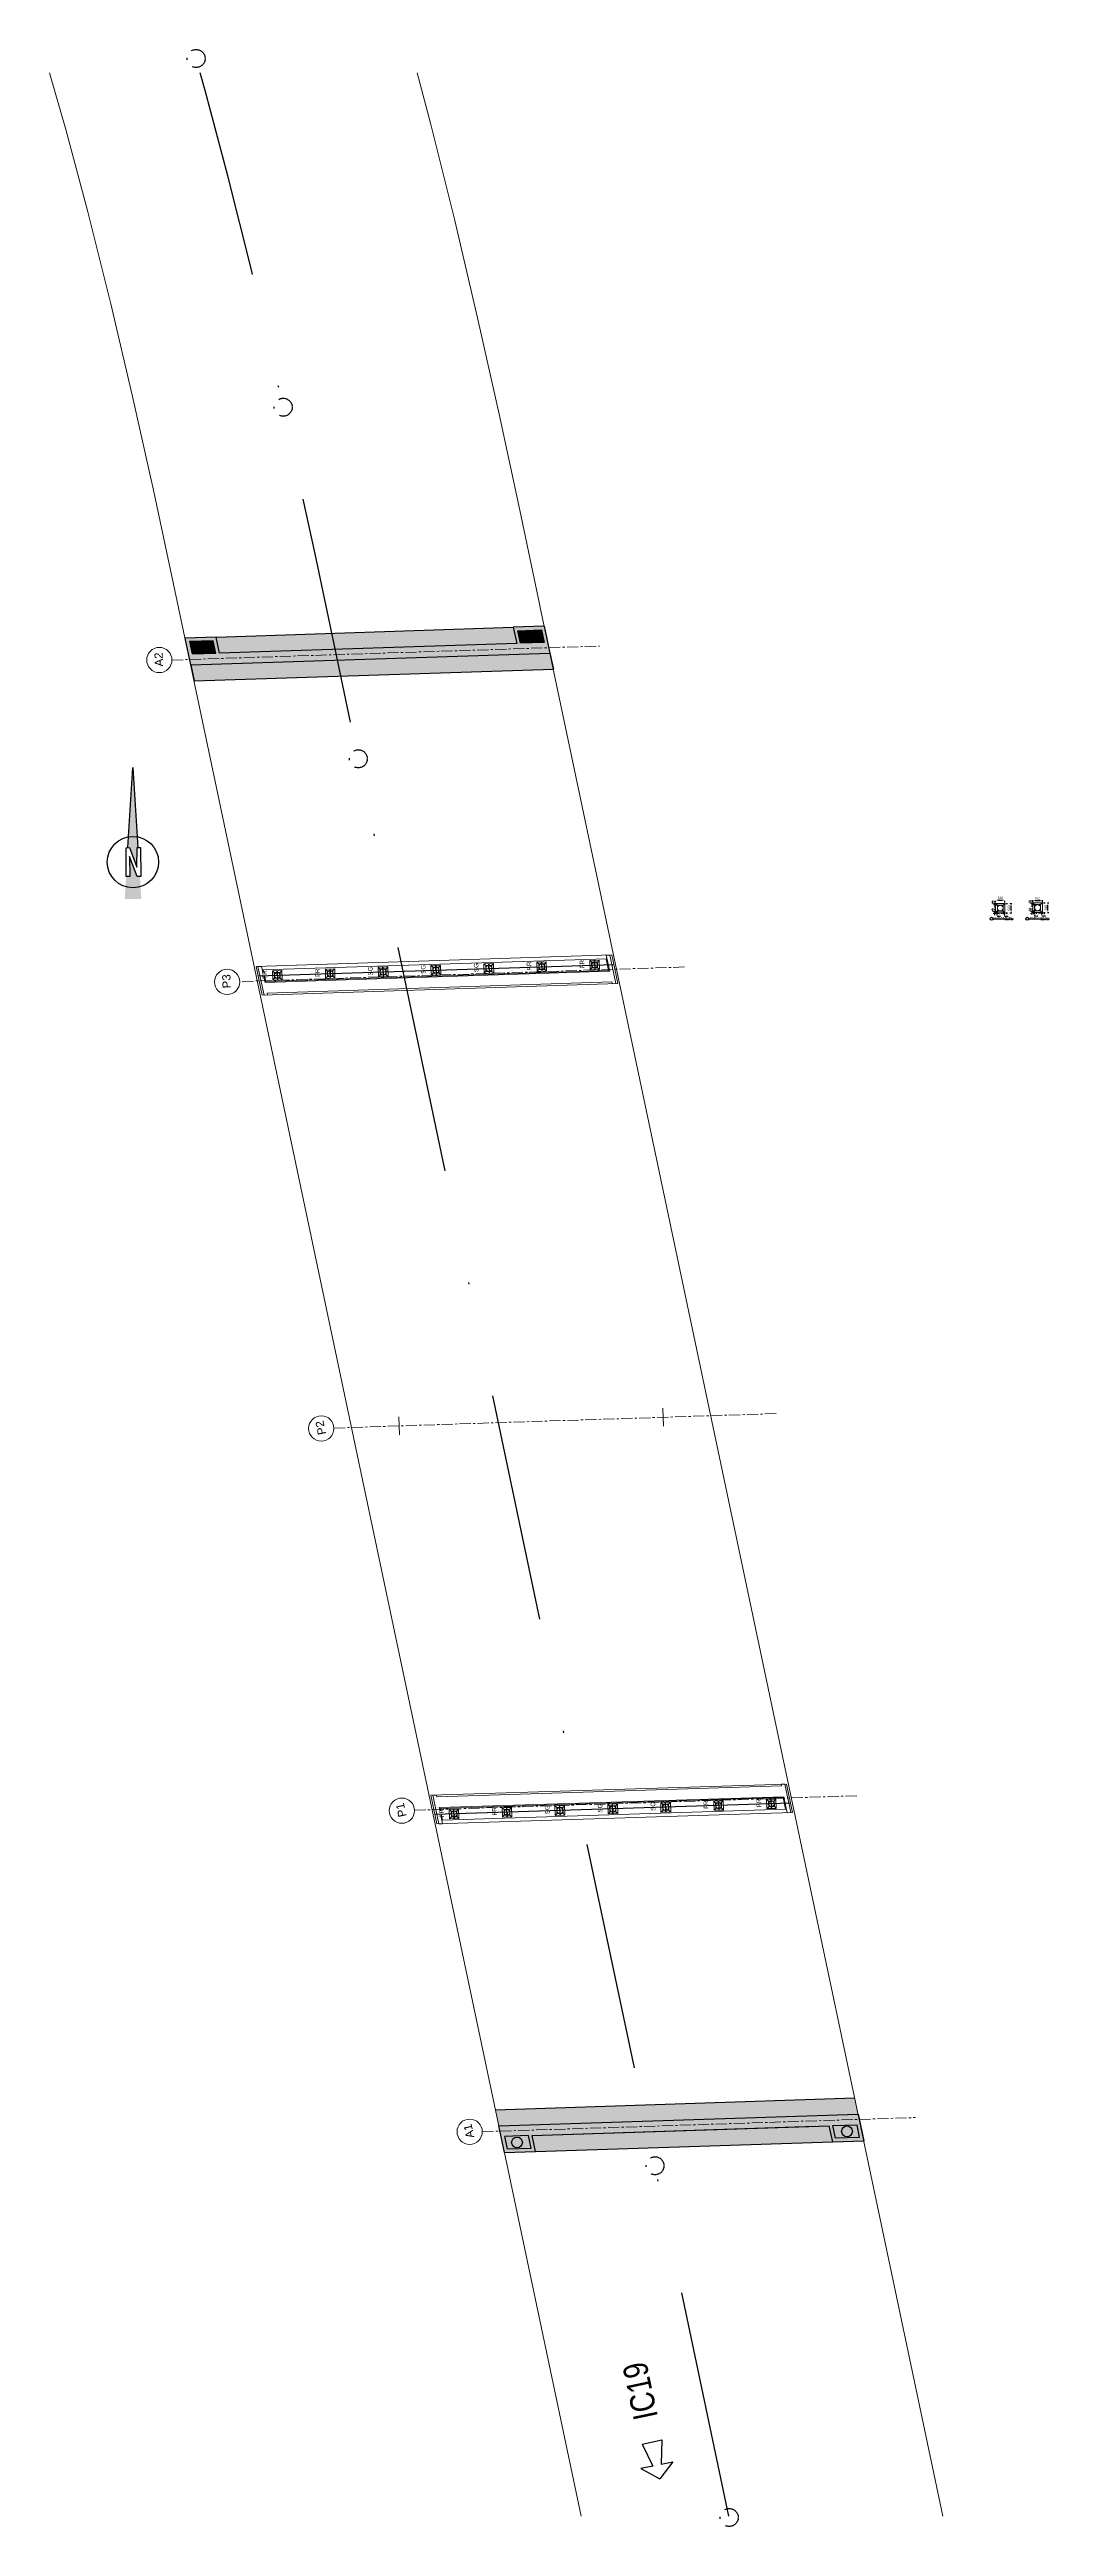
# Model space of a CAD drawing. Header units: metres. Extents: x 224457 to 224512, y 3642199 to 3642337.
import ezdxf
from ezdxf.enums import TextEntityAlignment as Align

# ---------------------------------------------------------------- set-up
doc = ezdxf.new("R2010")
doc.units = ezdxf.units.M
for name, pattern in [('CENTER', [2, 1.25, -0.25, 0.25, -0.25]), ('DASHDOT', [25.4, 12.7, -6.35, 0, -6.35]), ('DOT2', [0.125, 0, -0.125]), ('Eixos TRI-312-Part4$0$DASHDOTX2', [2, 1, -0.5, 0, -0.5]), ('HIDDEN', [0.375, 0.25, -0.125]), ('right of way LBCD$0$DIVIDE', [1.25, 0.5, -0.25, 0, -0.25, 0, -0.25])]:
    doc.linetypes.add(name, pattern=pattern)
for name, color, linetype in [('00-Pn-Text Title', 4, 'Continuous'), ('Corte_G', 3, 'Continuous'), ('Eixos TRI-312-Part4$0$AXIS_TRR', 1, 'Eixos TRI-312-Part4$0$DASHDOTX2'), ('right of way LBCD$0$R.O.W. LBCD', 5, 'right of way LBCD$0$DIVIDE'), ('TEXTO', 7, 'Continuous'), ('Tramas_G', 254, 'Continuous'), ('Txt Planta ICs-Part3$0$Norte Centro', 7, 'Continuous'), ('Vista_G', 7, 'Continuous')]:
    doc.layers.add(name, color=color, linetype=linetype)
for name, color, linetype, lineweight in [('S-ANNO-DIMS', 2, 'Continuous', 9), ('S-ANNO-PATT', 1, 'Continuous', 5), ('S-BRDG-POT-BRNG', 8, 'Continuous', 20), ('S-COLS-CNTR', 253, 'CENTER', 5), ('S-COLS-CONC', 253, 'Continuous', 20), ('S-CONC', 3, 'Continuous', 20), ('S-FNDN-CNTR', 1, 'CENTER', 5), ('S-TEXT-0050', 2, 'Continuous', 9), ('Traçado TRI-312-Part4$0$Shoulder', 10, 'Continuous', 5)]:
    doc.layers.add(name, color=color, linetype=linetype, lineweight=lineweight)
doc.styles.add('Arial', font='arial.ttf')
doc.styles.add('PENTA-romans', font='romans.shx')
doc.styles.add('S-TEXT-METR-MILL-025', font='arial.ttf', dxfattribs={"height": 0.0625})
doc.styles.add('S-TEXT-METR-MILL-050', font='arial.ttf', dxfattribs={"height": 0.125})
doc.styles.add('S-TEXT-METR-MILL-075', font='arial.ttf', dxfattribs={"height": 0.1875})
doc.styles.add('TITLE BLOCK', font='romai___.ttf', dxfattribs={"height": 0.3})
doc.dimstyles.new('S-DIMS-METR-MILL-025', dxfattribs={"dimtxt": 0.0625, "dimasz": 0.0625, "dimexe": 0.025, "dimexo": 0.025, "dimgap": 0.025, "dimtad": 1, "dimdec": 0, "dimlfac": 1000, "dimzin": 0, "dimdsep": 46, "dimtxsty": 'S-TEXT-METR-MILL-025', "dimcen": 0, "dimclrd": 256, "dimclre": 256, "dimadec": 0, "dimazin": 0, "dimtfac": 1, "dimtdec": 0, "dimtmove": 1, "dimatfit": 3, "dimfxl": 1, "dimtzin": 0, "dimlwd": -1, "dimlwe": -1, "dimarcsym": 0})
doc.dimstyles.new('S-DIMS-METR-MILL-050', dxfattribs={"dimtxt": 0.125, "dimasz": 0.125, "dimexe": 0.05, "dimexo": 0.05, "dimgap": 0.05, "dimtad": 1, "dimdec": 0, "dimlfac": 1000, "dimzin": 0, "dimdsep": 46, "dimtxsty": 'S-TEXT-METR-MILL-050', "dimcen": 0, "dimclrd": 256, "dimclre": 256, "dimadec": 0, "dimazin": 0, "dimtfac": 1, "dimtdec": 0, "dimtmove": 1, "dimatfit": 3, "dimfxl": 1, "dimtfill": 1, "dimtzin": 0, "dimlwd": -1, "dimlwe": -1, "dimarcsym": 0})

# ---------------------------------------------------------------- blocks, each defined once
blk = doc.blocks.new('*U61')
at = {"color": 1, "ltscale": 0.5}
blk.add_lwpolyline([(0, 0), (4.53, 0)], dxfattribs=at)
blk.add_circle((-0.33, 0), 0.329, dxfattribs=at)
at = {"color": 2, "ltscale": 0.5, "style": 'PENTA-romans'}
blk.add_text('SCALE 1:', height=0.2, dxfattribs=at).set_placement((2.6, -0.26))
blk.add_attdef('SCALE', (3.98, -0.26), '', height=0.2, dxfattribs=at)
at = {"layer": '00-Pn-Text Title', "color": 2, "style": 'TITLE BLOCK'}
blk.add_attdef('NO', text='', height=0.3, dxfattribs=at).set_placement((-0.33, 0, 0), align=Align.MIDDLE_CENTER)
at = {"layer": '00-Pn-Text Title', "style": 'TITLE BLOCK'}
for tag, p in [('TITLE1', (0.21, 0.07)), ('TITLE2', (0.17, -0.35))]:
    blk.add_attdef(tag, p, '', height=0.3, dxfattribs=at)
blk = doc.blocks.new('*U62')
at = {"color": 1, "ltscale": 0.5}
blk.add_lwpolyline([(0, 0), (4.61, 0)], dxfattribs=at)
blk.add_circle((-0.33, 0), 0.329, dxfattribs=at)
at = {"color": 2, "ltscale": 0.5, "style": 'PENTA-romans'}
blk.add_text('SCALE 1:', height=0.2, dxfattribs=at).set_placement((2.68, -0.26))
blk.add_attdef('SCALE', (4.06, -0.26), '', height=0.2, dxfattribs=at)
at = {"layer": '00-Pn-Text Title', "color": 2, "style": 'TITLE BLOCK'}
blk.add_attdef('NO', text='', height=0.3, dxfattribs=at).set_placement((-0.33, 0, 0), align=Align.MIDDLE_CENTER)
at = {"layer": '00-Pn-Text Title', "style": 'TITLE BLOCK'}
for tag, p in [('TITLE1', (0.21, 0.07)), ('TITLE2', (0.17, -0.35))]:
    blk.add_attdef(tag, p, '', height=0.3, dxfattribs=at)
blk = doc.blocks.new('*D107')
at = {"layer": 'Defpoints', "color": 0, "transparency": 16777216}
for p in [(224509.11, 3642289.59), (224509.18, 3642289.69), (224509.28, 3642289.59)]:
    blk.add_point(p, dxfattribs=at)
at = {"layer": 'S-ANNO-DIMS', "transparency": 16777216}
for p, q in [((224509.02, 3642289.67), (224509.02, 3642289.85)), ((224509.11, 3642289.64), (224509.02, 3642289.67)), ((224509.15, 3642289.69), (224509.09, 3642289.69)), ((224509.25, 3642289.59), (224509.09, 3642289.59)), ((224509.11, 3642289.75), (224509.11, 3642289.81)), ((224509.11, 3642289.69), (224509.11, 3642289.59)), ((224509.11, 3642289.69), (224509.11, 3642289.59)), ((224509.11, 3642289.53), (224509.11, 3642289.46))]:
    blk.add_line(p, q, dxfattribs=at)
for points in [[(224509.1, 3642289.75), (224509.12, 3642289.75), (224509.11, 3642289.69)], [(224509.1, 3642289.53), (224509.12, 3642289.53), (224509.11, 3642289.59)]]:
    blk.add_solid(points, dxfattribs=at)
at = {"layer": 'S-ANNO-DIMS', "color": 0, "transparency": 16777216, "insert": (224508.96, 3642289.76), "char_height": 0.0625, "attachment_point": 5, "rotation": 90, "style": 'S-TEXT-METR-MILL-025'}
blk.add_mtext('100', dxfattribs=at)
blk = doc.blocks.new('*D125')
at = {"layer": 'Defpoints', "color": 0, "transparency": 16777216}
for p in [(224509.11, 3642289.17), (224509.18, 3642289.17), (224509.28, 3642289.27)]:
    blk.add_point(p, dxfattribs=at)
at = {"layer": 'S-ANNO-DIMS', "transparency": 16777216}
for p, q in [((224509.02, 3642289.25), (224509.02, 3642289.43)), ((224509.11, 3642289.22), (224509.02, 3642289.25)), ((224509.25, 3642289.27), (224509.09, 3642289.27)), ((224509.15, 3642289.17), (224509.09, 3642289.17)), ((224509.11, 3642289.33), (224509.11, 3642289.39)), ((224509.11, 3642289.27), (224509.11, 3642289.17)), ((224509.11, 3642289.27), (224509.11, 3642289.17)), ((224509.11, 3642289.11), (224509.11, 3642289.04))]:
    blk.add_line(p, q, dxfattribs=at)
for points in [[(224509.1, 3642289.33), (224509.12, 3642289.33), (224509.11, 3642289.27)], [(224509.1, 3642289.11), (224509.12, 3642289.11), (224509.11, 3642289.17)]]:
    blk.add_solid(points, dxfattribs=at)
at = {"layer": 'S-ANNO-DIMS', "color": 0, "transparency": 16777216, "insert": (224508.96, 3642289.34), "char_height": 0.0625, "attachment_point": 5, "rotation": 90, "style": 'S-TEXT-METR-MILL-025'}
blk.add_mtext('100', dxfattribs=at)
blk = doc.blocks.new('*D108')
at = {"layer": 'Defpoints', "color": 0, "transparency": 16777216}
for p in [(224509.6, 3642289.27), (224509.7, 3642289.17), (224509.7, 3642289.13)]:
    blk.add_point(p, dxfattribs=at)
at = {"layer": 'S-ANNO-DIMS', "transparency": 16777216}
for p, q in [((224509.54, 3642289.13), (224509.47, 3642289.13)), ((224509.6, 3642289.24), (224509.6, 3642289.1)), ((224509.6, 3642289.13), (224509.7, 3642289.13)), ((224509.6, 3642289.13), (224509.7, 3642289.13)), ((224509.65, 3642289.13), (224509.7, 3642288.97)), ((224509.7, 3642289.14), (224509.7, 3642289.1)), ((224509.76, 3642289.13), (224509.82, 3642289.13)), ((224509.7, 3642288.97), (224509.88, 3642288.97))]:
    blk.add_line(p, q, dxfattribs=at)
for points in [[(224509.54, 3642289.14), (224509.54, 3642289.12), (224509.6, 3642289.13)], [(224509.76, 3642289.14), (224509.76, 3642289.12), (224509.7, 3642289.13)]]:
    blk.add_solid(points, dxfattribs=at)
at = {"layer": 'S-ANNO-DIMS', "color": 0, "transparency": 16777216, "insert": (224509.79, 3642289.03), "char_height": 0.0625, "attachment_point": 5, "style": 'S-TEXT-METR-MILL-025'}
blk.add_mtext('100', dxfattribs=at)
blk = doc.blocks.new('*D109')
at = {"layer": 'Defpoints', "color": 0, "transparency": 16777216}
for p in [(224509.18, 3642289.17), (224509.18, 3642289.13), (224509.28, 3642289.27)]:
    blk.add_point(p, dxfattribs=at)
at = {"layer": 'S-ANNO-DIMS', "transparency": 16777216}
for p, q in [((224509.12, 3642289.13), (224509.05, 3642289.13)), ((224509.18, 3642289.14), (224509.18, 3642289.1)), ((224509.28, 3642289.13), (224509.18, 3642289.13)), ((224509.28, 3642289.13), (224509.18, 3642289.13)), ((224509.23, 3642289.13), (224509.28, 3642288.97)), ((224509.28, 3642289.24), (224509.28, 3642289.1)), ((224509.34, 3642289.13), (224509.4, 3642289.13)), ((224509.28, 3642288.97), (224509.46, 3642288.97))]:
    blk.add_line(p, q, dxfattribs=at)
for points in [[(224509.12, 3642289.14), (224509.12, 3642289.12), (224509.18, 3642289.13)], [(224509.34, 3642289.14), (224509.34, 3642289.12), (224509.28, 3642289.13)]]:
    blk.add_solid(points, dxfattribs=at)
at = {"layer": 'S-ANNO-DIMS', "color": 0, "transparency": 16777216, "insert": (224509.37, 3642289.03), "char_height": 0.0625, "attachment_point": 5, "style": 'S-TEXT-METR-MILL-025'}
blk.add_mtext('100', dxfattribs=at)
blk = doc.blocks.new('*D126')
at = {"layer": 'Defpoints', "color": 0, "transparency": 16777216}
for p in [(224511.25, 3642289.18), (224511.25, 3642289.14), (224511.35, 3642289.28)]:
    blk.add_point(p, dxfattribs=at)
at = {"layer": 'S-ANNO-DIMS', "transparency": 16777216}
for p, q in [((224511.18, 3642289.14), (224511.12, 3642289.14)), ((224511.25, 3642289.16), (224511.25, 3642289.12)), ((224511.35, 3642289.14), (224511.25, 3642289.14)), ((224511.35, 3642289.14), (224511.25, 3642289.14)), ((224511.3, 3642289.14), (224511.34, 3642288.98)), ((224511.35, 3642289.26), (224511.35, 3642289.12)), ((224511.41, 3642289.14), (224511.47, 3642289.14)), ((224511.34, 3642288.98), (224511.53, 3642288.98))]:
    blk.add_line(p, q, dxfattribs=at)
for points in [[(224511.18, 3642289.15), (224511.18, 3642289.13), (224511.25, 3642289.14)], [(224511.41, 3642289.15), (224511.41, 3642289.13), (224511.35, 3642289.14)]]:
    blk.add_solid(points, dxfattribs=at)
at = {"layer": 'S-ANNO-DIMS', "color": 0, "transparency": 16777216, "insert": (224511.43, 3642289.04), "char_height": 0.0625, "attachment_point": 5, "style": 'S-TEXT-METR-MILL-025'}
blk.add_mtext('100', dxfattribs=at)
blk = doc.blocks.new('*D110')
at = {"layer": 'Defpoints', "color": 0, "transparency": 16777216}
for p in [(224511.69, 3642289.28), (224511.79, 3642289.18), (224511.79, 3642289.14)]:
    blk.add_point(p, dxfattribs=at)
at = {"layer": 'S-ANNO-DIMS', "transparency": 16777216}
for p, q in [((224511.62, 3642289.14), (224511.56, 3642289.14)), ((224511.69, 3642289.26), (224511.69, 3642289.12)), ((224511.69, 3642289.14), (224511.79, 3642289.14)), ((224511.69, 3642289.14), (224511.79, 3642289.14)), ((224511.74, 3642289.14), (224511.78, 3642288.98)), ((224511.79, 3642289.16), (224511.79, 3642289.12)), ((224511.85, 3642289.14), (224511.91, 3642289.14)), ((224511.78, 3642288.98), (224511.97, 3642288.98))]:
    blk.add_line(p, q, dxfattribs=at)
for points in [[(224511.62, 3642289.15), (224511.62, 3642289.13), (224511.69, 3642289.14)], [(224511.85, 3642289.15), (224511.85, 3642289.13), (224511.79, 3642289.14)]]:
    blk.add_solid(points, dxfattribs=at)
at = {"layer": 'S-ANNO-DIMS', "color": 0, "transparency": 16777216, "insert": (224511.87, 3642289.04), "char_height": 0.0625, "attachment_point": 5, "style": 'S-TEXT-METR-MILL-025'}
blk.add_mtext('100', dxfattribs=at)
blk = doc.blocks.new('*D111')
at = {"layer": 'Defpoints', "color": 0, "transparency": 16777216}
for p in [(224511.19, 3642289.18), (224511.25, 3642289.18), (224511.35, 3642289.28)]:
    blk.add_point(p, dxfattribs=at)
at = {"layer": 'S-ANNO-DIMS', "transparency": 16777216}
for p, q in [((224511.1, 3642289.26), (224511.1, 3642289.44)), ((224511.19, 3642289.23), (224511.1, 3642289.26)), ((224511.32, 3642289.28), (224511.17, 3642289.28)), ((224511.22, 3642289.18), (224511.17, 3642289.18)), ((224511.19, 3642289.35), (224511.19, 3642289.41)), ((224511.19, 3642289.28), (224511.19, 3642289.18)), ((224511.19, 3642289.28), (224511.19, 3642289.18)), ((224511.19, 3642289.12), (224511.19, 3642289.06))]:
    blk.add_line(p, q, dxfattribs=at)
for points in [[(224511.18, 3642289.35), (224511.2, 3642289.35), (224511.19, 3642289.28)], [(224511.18, 3642289.12), (224511.2, 3642289.12), (224511.19, 3642289.18)]]:
    blk.add_solid(points, dxfattribs=at)
at = {"layer": 'S-ANNO-DIMS', "color": 0, "transparency": 16777216, "insert": (224511.04, 3642289.35), "char_height": 0.0625, "attachment_point": 5, "rotation": 90, "style": 'S-TEXT-METR-MILL-025'}
blk.add_mtext('100', dxfattribs=at)
blk = doc.blocks.new('*D112')
at = {"layer": 'Defpoints', "color": 0, "transparency": 16777216}
for p in [(224511.19, 3642289.62), (224511.25, 3642289.72), (224511.35, 3642289.62)]:
    blk.add_point(p, dxfattribs=at)
at = {"layer": 'S-ANNO-DIMS', "transparency": 16777216}
for p, q in [((224511.1, 3642289.7), (224511.1, 3642289.88)), ((224511.19, 3642289.67), (224511.1, 3642289.7)), ((224511.22, 3642289.72), (224511.17, 3642289.72)), ((224511.32, 3642289.62), (224511.17, 3642289.62)), ((224511.19, 3642289.79), (224511.19, 3642289.85)), ((224511.19, 3642289.72), (224511.19, 3642289.62)), ((224511.19, 3642289.72), (224511.19, 3642289.62)), ((224511.19, 3642289.56), (224511.19, 3642289.5))]:
    blk.add_line(p, q, dxfattribs=at)
for points in [[(224511.18, 3642289.79), (224511.2, 3642289.79), (224511.19, 3642289.72)], [(224511.18, 3642289.56), (224511.2, 3642289.56), (224511.19, 3642289.62)]]:
    blk.add_solid(points, dxfattribs=at)
at = {"layer": 'S-ANNO-DIMS', "color": 0, "transparency": 16777216, "insert": (224511.04, 3642289.79), "char_height": 0.0625, "attachment_point": 5, "rotation": 90, "style": 'S-TEXT-METR-MILL-025'}
blk.add_mtext('100', dxfattribs=at)
blk = doc.blocks.new('*D132')
at = {"linetype": 'DOT2', "transparency": 16777216}
for p, q in [((224509.18, 3642289.74), (224509.18, 3642289.93)), ((224509.7, 3642289.74), (224509.7, 3642289.93))]:
    blk.add_line(p, q, dxfattribs=at)
at = {"transparency": 16777216}
blk.add_line((224509.3, 3642289.88), (224509.57, 3642289.88), dxfattribs=at)
for points in [[(224509.3, 3642289.9), (224509.3, 3642289.86), (224509.18, 3642289.88)], [(224509.57, 3642289.9), (224509.57, 3642289.86), (224509.7, 3642289.88)]]:
    blk.add_solid(points, dxfattribs=at)
at = {"color": 0, "transparency": 16777216, "insert": (224509.44, 3642290), "char_height": 0.125, "attachment_point": 5, "style": 'S-TEXT-METR-MILL-050', "bg_fill": 3, "box_fill_scale": 1.1, "bg_fill_color": 256, "bg_fill_true_color": 13158600, "bg_fill_transparency": 0}
blk.add_mtext('520', dxfattribs=at)
at = {"layer": 'Defpoints', "color": 0, "transparency": 16777216}
for p in [(224509.18, 3642289.69), (224509.7, 3642289.88), (224509.7, 3642289.69)]:
    blk.add_point(p, dxfattribs=at)
blk = doc.blocks.new('*D133')
at = {"linetype": 'DOT2', "transparency": 16777216}
for p, q in [((224509.75, 3642289.69), (224510.09, 3642289.69)), ((224509.75, 3642289.17), (224510.09, 3642289.17))]:
    blk.add_line(p, q, dxfattribs=at)
at = {"transparency": 16777216}
blk.add_line((224510.04, 3642289.29), (224510.04, 3642289.56), dxfattribs=at)
for points in [[(224510.02, 3642289.56), (224510.06, 3642289.56), (224510.04, 3642289.69)], [(224510.02, 3642289.29), (224510.06, 3642289.29), (224510.04, 3642289.17)]]:
    blk.add_solid(points, dxfattribs=at)
at = {"color": 0, "transparency": 16777216, "insert": (224509.92, 3642289.43), "char_height": 0.125, "attachment_point": 5, "rotation": 90, "style": 'S-TEXT-METR-MILL-050', "bg_fill": 3, "box_fill_scale": 1.1, "bg_fill_color": 256, "bg_fill_true_color": 13158600, "bg_fill_transparency": 0}
blk.add_mtext('520', dxfattribs=at)
at = {"layer": 'Defpoints', "color": 0, "transparency": 16777216}
for p in [(224509.7, 3642289.69), (224509.7, 3642289.17), (224510.04, 3642289.69)]:
    blk.add_point(p, dxfattribs=at)
blk = doc.blocks.new('*D134')
at = {"linetype": 'DOT2', "transparency": 16777216}
for p, q in [((224511.25, 3642289.77), (224511.25, 3642289.9)), ((224511.79, 3642289.77), (224511.79, 3642289.9))]:
    blk.add_line(p, q, dxfattribs=at)
at = {"transparency": 16777216}
blk.add_line((224511.37, 3642289.85), (224511.66, 3642289.85), dxfattribs=at)
for points in [[(224511.37, 3642289.87), (224511.37, 3642289.83), (224511.25, 3642289.85)], [(224511.66, 3642289.87), (224511.66, 3642289.83), (224511.79, 3642289.85)]]:
    blk.add_solid(points, dxfattribs=at)
at = {"color": 0, "transparency": 16777216, "insert": (224511.52, 3642289.96), "char_height": 0.125, "attachment_point": 5, "style": 'S-TEXT-METR-MILL-050', "bg_fill": 3, "box_fill_scale": 1.1, "bg_fill_color": 256, "bg_fill_true_color": 13158600, "bg_fill_transparency": 0}
blk.add_mtext('540', dxfattribs=at)
at = {"layer": 'Defpoints', "color": 0, "transparency": 16777216}
for p in [(224511.25, 3642289.72), (224511.79, 3642289.85), (224511.79, 3642289.72)]:
    blk.add_point(p, dxfattribs=at)
blk = doc.blocks.new('*D135')
at = {"linetype": 'DOT2', "transparency": 16777216}
for p, q in [((224511.84, 3642289.72), (224512.14, 3642289.72)), ((224511.84, 3642289.18), (224512.14, 3642289.18))]:
    blk.add_line(p, q, dxfattribs=at)
at = {"transparency": 16777216}
blk.add_line((224512.09, 3642289.31), (224512.09, 3642289.6), dxfattribs=at)
for points in [[(224512.07, 3642289.6), (224512.11, 3642289.6), (224512.09, 3642289.72)], [(224512.07, 3642289.31), (224512.11, 3642289.31), (224512.09, 3642289.18)]]:
    blk.add_solid(points, dxfattribs=at)
at = {"color": 0, "transparency": 16777216, "insert": (224511.97, 3642289.45), "char_height": 0.125, "attachment_point": 5, "rotation": 90, "style": 'S-TEXT-METR-MILL-050', "bg_fill": 3, "box_fill_scale": 1.1, "bg_fill_color": 256, "bg_fill_true_color": 13158600, "bg_fill_transparency": 0}
blk.add_mtext('540', dxfattribs=at)
at = {"layer": 'Defpoints', "color": 0, "transparency": 16777216}
for p in [(224511.79, 3642289.72), (224511.79, 3642289.18), (224512.09, 3642289.72)]:
    blk.add_point(p, dxfattribs=at)

msp = doc.modelspace()

# ---------------------------------------------------------------- hatches: boundary and pattern name
at = {"layer": 'S-ANNO-PATT', "ltscale": 0.5, "transparency": 33554505}
h = msp.add_hatch(color=8, dxfattribs=at)
h.dxf.hatch_style = 1
h.paths.add_polyline_path([(224465.6304, 3642304.3088), (224465.6037, 3642304.308), (224465.7509, 3642303.6124), (224465.7775, 3642303.6133)])
h.paths.add_polyline_path([(224464.3107, 3642304.2657), (224464.4579, 3642303.5701), (224464.7117, 3642303.5784), (224464.5645, 3642304.274)])
h.paths.add_polyline_path([(224465.7509, 3642303.6124), (224465.6037, 3642304.308), (224464.5645, 3642304.274), (224464.7117, 3642303.5784)])
h = msp.add_hatch(color=8, dxfattribs=at)
h.dxf.hatch_style = 1
h.paths.add_polyline_path([(224482.3702, 3642304.8562), (224481.8281, 3642304.8385), (224481.9748, 3642304.1429), (224482.393, 3642304.1566)])
h.paths.add_polyline_path([(224481.5832, 3642305.0306), (224466.5527, 3642304.5391), (224466.7419, 3642303.6448), (224481.7718, 3642304.1362)])
h.paths.add_polyline_path([(224482.5259, 3642304.1609), (224482.3791, 3642304.8565), (224482.3702, 3642304.8562), (224482.393, 3642304.1566)])
h.paths.add_polyline_path([(224482.3791, 3642304.8565), (224482.3685, 3642304.9068), (224482.3702, 3642304.8562)])
h.paths.add_polyline_path([(224482.3685, 3642304.9068), (224482.3372, 3642305.0552), (224481.5832, 3642305.0306), (224481.7718, 3642304.1362), (224481.9748, 3642304.1429), (224481.8281, 3642304.8385), (224482.3702, 3642304.8562)])
h.paths.add_polyline_path([(224465.7913, 3642304.5142), (224465.8334, 3642304.3155), (224466.3917, 3642304.3337), (224466.5389, 3642303.6382), (224466.7419, 3642303.6448), (224466.5527, 3642304.5391)])
h.paths.add_polyline_path([(224465.8334, 3642304.3155), (224465.9805, 3642303.6199), (224466.5389, 3642303.6382), (224466.3917, 3642304.3337)])
h = msp.add_hatch(color=8, dxfattribs=at)
h.dxf.hatch_style = 1
h.paths.add_polyline_path([(224482.6086, 3642304.864), (224482.5821, 3642304.8631), (224482.7289, 3642304.1675), (224482.7553, 3642304.1684)])
h.paths.add_polyline_path([(224483.9016, 3642304.9063), (224483.6479, 3642304.898), (224483.7946, 3642304.2024), (224484.0484, 3642304.2107)])
h.paths.add_polyline_path([(224482.6086, 3642304.864), (224482.7553, 3642304.1684), (224483.7946, 3642304.2024), (224483.6479, 3642304.898)])
h = msp.add_hatch(color=8, dxfattribs=at)
h.dxf.hatch_style = 1
h.paths.add_polyline_path([(224484.1091, 3642302.7119), (224483.9204, 3642303.6062), (224464.8378, 3642302.9822), (224464.9865, 3642302.2796), (224465.0269, 3642302.0879)])
h.paths.add_polyline_path([(224464.8378, 3642302.9822), (224464.381, 3642302.9673), (224464.5462, 3642302.1866), (224464.5702, 3642302.073), (224465.0269, 3642302.0879), (224464.9865, 3642302.2796)])
h.paths.add_polyline_path([(224484.3772, 3642303.6211), (224483.9204, 3642303.6062), (224484.1091, 3642302.7119), (224484.5658, 3642302.7268)])
h = msp.add_hatch(color=8, dxfattribs=at)
h.dxf.hatch_style = 1
h.paths.add_polyline_path([(224501.0681, 3642222.3231), (224500.8794, 3642223.2174), (224481.7972, 3642222.5935), (224481.9859, 3642221.6992)])
h.paths.add_polyline_path([(224481.7972, 3642222.5935), (224481.3405, 3642222.5786), (224481.5291, 3642221.6843), (224481.9859, 3642221.6992)])
h.paths.add_polyline_path([(224501.3362, 3642223.2324), (224500.8794, 3642223.2174), (224501.0681, 3642222.3231), (224501.5248, 3642222.3381)])
h.paths.add_polyline_path([(224484.4658, 3642221.18), (224484.4952, 3642220.2805), (224499.3525, 3642220.7662), (224499.1638, 3642221.6605)])
h.paths.add_polyline_path([(224500.1138, 3642220.7911), (224499.9251, 3642221.6854), (224499.1638, 3642221.6605), (224499.3525, 3642220.7662)])
h.paths.add_polyline_path([(224483.3804, 3642221.1445), (224483.5378, 3642220.3986), (224483.5133, 3642221.1488)])
h.paths.add_polyline_path([(224483.5378, 3642220.3986), (224483.5691, 3642220.2502), (224484.4952, 3642220.2805), (224484.4658, 3642221.18), (224483.5133, 3642221.1488)])
h = msp.add_hatch(color=8, dxfattribs=at)
h.dxf.hatch_style = 1
h.paths.add_polyline_path([(224483.1774, 3642221.1378), (224483.151, 3642221.137), (224483.2978, 3642220.4414), (224483.3242, 3642220.4423)])
h.paths.add_polyline_path([(224500.1545, 3642221.6929), (224500.1281, 3642221.6921), (224500.2748, 3642220.9965), (224500.3012, 3642220.9974)])
h.paths.add_polyline_path([(224501.4476, 3642221.7352), (224501.4404, 3642221.735), (224501.5871, 3642221.0394), (224501.5943, 3642221.0396)])
h.paths.add_polyline_path([(224501.4404, 3642221.735), (224501.1938, 3642221.7269), (224501.3406, 3642221.0313), (224501.5871, 3642221.0394)])
h.paths.add_polyline_path([(224481.8579, 3642221.0947), (224482.0047, 3642220.3991), (224482.2584, 3642220.4074), (224482.1117, 3642221.103)])
h.paths.add_polyline_path([(224483.2978, 3642220.4414), (224483.151, 3642221.137), (224482.1117, 3642221.103), (224482.2584, 3642220.4074)])
h.paths.add_polyline_path([(224500.1545, 3642221.6929), (224500.3012, 3642220.9974), (224501.3406, 3642221.0313), (224501.1938, 3642221.7269)])
at = {"layer": 'Tramas_G', "linetype": 'ByBlock', "transparency": 33554505}
h = msp.add_hatch(color=8, dxfattribs=at)
h.paths.add_polyline_path([(224465.7913, 3642304.5142), (224465.7647, 3642304.5133), (224465.9539, 3642303.619), (224465.9805, 3642303.6199)])
h.paths.add_polyline_path([(224482.3636, 3642305.0561), (224482.3372, 3642305.0552), (224482.5259, 3642304.1609), (224482.5523, 3642304.1618)])
h.paths.add_polyline_path([(224465.7647, 3642304.5133), (224464.4417, 3642304.4701), (224464.4482, 3642304.2702), (224465.6037, 3642304.308), (224465.8068, 3642304.3146)])
h.paths.add_polyline_path([(224464.3107, 3642304.2657), (224464.3035, 3642304.2655), (224464.4506, 3642303.5699), (224464.4579, 3642303.5701)], flags=16)
h.paths.add_polyline_path([(224464.7747, 3642303.2803), (224464.3179, 3642303.2654), (224464.381, 3642302.9673), (224464.8378, 3642302.9822)])
h.paths.add_polyline_path([(224483.9204, 3642303.6062), (224483.8575, 3642303.9043), (224464.7747, 3642303.2803), (224464.8378, 3642302.9822)])
h.paths.add_polyline_path([(224484.3143, 3642303.9192), (224483.8575, 3642303.9043), (224483.9204, 3642303.6062), (224484.3772, 3642303.6211)])
h.paths.add_polyline_path([(224484.0627, 3642305.1116), (224483.606, 3642305.0967), (224483.6479, 3642304.898), (224483.9016, 3642304.9063), (224484.0484, 3642304.2107), (224483.7946, 3642304.2024), (224483.8575, 3642303.9043), (224484.3143, 3642303.9192)])
h.paths.add_polyline_path([(224464.4482, 3642304.2702), (224464.4417, 3642304.4701), (224464.0656, 3642304.4578), (224464.3179, 3642303.2654), (224464.7747, 3642303.2803), (224464.7117, 3642303.5784), (224464.4506, 3642303.5699), (224464.3035, 3642304.2655)])
h.paths.add_polyline_path([(224482.3636, 3642305.0561), (224482.4056, 3642304.8573), (224483.6479, 3642304.898), (224483.606, 3642305.0967)])
h.paths.add_polyline_path([(224483.7946, 3642304.2024), (224466.5389, 3642303.6382), (224464.7117, 3642303.5784), (224464.7747, 3642303.2803), (224483.8575, 3642303.9043)])
h.paths.add_polyline_path([(224482.7289, 3642304.1675), (224482.5821, 3642304.8631), (224482.4056, 3642304.8573), (224482.5523, 3642304.1618)])
h.paths.add_polyline_path([(224465.6304, 3642304.3088), (224465.7775, 3642303.6133), (224465.9539, 3642303.619), (224465.8068, 3642304.3146)])
h = msp.add_hatch(dxfattribs=at)
h.set_pattern_fill('AR-CONC', color=8, scale=0.002, angle=1.872727, style=0)
h.set_pattern_definition([(51.872727, (223693.9576, 3642276.50076), (0.36521648, -0.01995376), [0.0381, -0.4191]), (356.87273, (223693.9576, 3642276.50076), (-0.08293525, 0.37960576), [0.03048, -0.33528]), (102.323727, (223693.98804, 3642276.4991), (0.2822826, 0.3596503), [0.03238, -0.35618]), (48.05693, (223693.9543, 3642276.6023), (0.54461635, -0.06632232), [0.05715, -0.62865]), (98.50833, (223693.99967, 3642276.5968), (0.4583834, 0.51010328), [0.04857, -0.53427]), (353.05673, (223693.9543, 3642276.6023), (0.4583842, 0.51010243), [0.04572, -0.50292]), (22.872727, (223694.0059, 3642276.57857), (0.30975176, -0.19451242), [0.0381, -0.4191]), (327.87273, (223694.0059, 3642276.57857), (0.11149972, 0.37221849), [0.03048, -0.33528]), (73.324127, (223694.0317, 3642276.56237), (0.42125062, 0.17770687), [0.03238, -0.35618]), (39.372727, (223693.9576, 3642276.50076), (0.000647485, 0.16922162), [0, -0.331216, 0, -0.34036, 0, -0.33655]), (9.372727, (223693.9576, 3642276.50076), (0.127020256, 0.20462139), [0, -0.194056, 0, -0.323596, 0, -0.12827]), (329.372727, (223693.84438, 3642276.49705), (0.271410773, -0.00258932), [0, -0.127, 0, -0.39624, 0, -0.52578]), (319.372727, (223693.7936, 3642276.4954), (0.29443828, 0.06050738), [0, -0.1651, 0, -0.263144, 0, -0.37338])])
h.paths.add_polyline_path([(224465.7913, 3642304.5142), (224465.7647, 3642304.5133), (224465.9539, 3642303.619), (224465.9805, 3642303.6199)])
h.paths.add_polyline_path([(224482.3636, 3642305.0561), (224482.3372, 3642305.0552), (224482.5259, 3642304.1609), (224482.5523, 3642304.1618)])
h.paths.add_polyline_path([(224465.7647, 3642304.5133), (224464.4417, 3642304.4701), (224464.4482, 3642304.2702), (224465.6037, 3642304.308), (224465.8068, 3642304.3146)])
h.paths.add_polyline_path([(224483.9204, 3642303.6062), (224483.8575, 3642303.9043), (224464.7747, 3642303.2803), (224464.8378, 3642302.9822)])
h.paths.add_polyline_path([(224464.7747, 3642303.2803), (224464.3179, 3642303.2654), (224464.381, 3642302.9673), (224464.8378, 3642302.9822)])
h.paths.add_polyline_path([(224484.3143, 3642303.9192), (224483.8575, 3642303.9043), (224483.9204, 3642303.6062), (224484.3772, 3642303.6211)])
h.paths.add_polyline_path([(224484.0627, 3642305.1116), (224483.606, 3642305.0967), (224483.6479, 3642304.898), (224483.9016, 3642304.9063), (224484.0484, 3642304.2107), (224483.7946, 3642304.2024), (224483.8575, 3642303.9043), (224484.3143, 3642303.9192)])
h.paths.add_polyline_path([(224464.4482, 3642304.2702), (224464.4417, 3642304.4701), (224464.0656, 3642304.4578), (224464.3179, 3642303.2654), (224464.7747, 3642303.2803), (224464.7117, 3642303.5784), (224464.4506, 3642303.5699), (224464.3035, 3642304.2655)])
h.paths.add_polyline_path([(224482.3636, 3642305.0561), (224482.4056, 3642304.8573), (224483.6479, 3642304.898), (224483.606, 3642305.0967)])
h.paths.add_polyline_path([(224481.9748, 3642304.1429), (224466.5389, 3642303.6382), (224464.7117, 3642303.5784), (224464.7747, 3642303.2803), (224483.8575, 3642303.9043), (224483.7946, 3642304.2024)])
h.paths.add_polyline_path([(224482.7289, 3642304.1675), (224482.5821, 3642304.8631), (224482.4056, 3642304.8573), (224482.5523, 3642304.1618)])
h.paths.add_polyline_path([(224465.6304, 3642304.3088), (224465.7775, 3642303.6133), (224465.9539, 3642303.619), (224465.8068, 3642304.3146)])
h = msp.add_hatch(color=253, dxfattribs=at)
h.paths.add_polyline_path([(224483.3804, 3642221.1445), (224483.354, 3642221.1436), (224483.5427, 3642220.2493), (224483.5691, 3642220.2502)])
h.paths.add_polyline_path([(224499.9515, 3642221.6863), (224499.9251, 3642221.6854), (224500.1138, 3642220.7911), (224500.1402, 3642220.792)])
h.paths.add_polyline_path([(224500.1108, 3642221.6915), (224499.9515, 3642221.6863), (224500.0982, 3642220.9907), (224500.1336, 3642220.9919)], flags=16)
h.paths.add_polyline_path([(224481.8579, 3642221.0947), (224481.8507, 3642221.0945), (224481.9974, 3642220.3989), (224482.0047, 3642220.3991)], flags=16)
h.paths.add_polyline_path([(224481.8507, 3642221.0945), (224482.1117, 3642221.103), (224482.0488, 3642221.4011), (224481.592, 3642221.3862), (224481.8436, 3642220.1938), (224482.3003, 3642220.2087), (224482.2584, 3642220.4074), (224481.9974, 3642220.3989)])
h.paths.add_polyline_path([(224481.9859, 3642221.6992), (224481.5291, 3642221.6843), (224481.592, 3642221.3862), (224482.0488, 3642221.4011)])
h.paths.add_polyline_path([(224501.131, 3642222.025), (224501.0681, 3642222.3231), (224481.9859, 3642221.6992), (224482.0488, 3642221.4011)])
h.paths.add_polyline_path([(224501.5248, 3642222.3381), (224501.0681, 3642222.3231), (224501.131, 3642222.025), (224501.5877, 3642222.04)])
h.paths.add_polyline_path([(224501.4404, 3642221.735), (224501.4476, 3642221.7352), (224501.5943, 3642221.0396), (224501.3406, 3642221.0313), (224501.3825, 3642220.8326), (224501.8393, 3642220.8475), (224501.5877, 3642222.04), (224501.131, 3642222.025), (224501.1938, 3642221.7269)])
h.paths.add_polyline_path([(224483.5427, 3642220.2493), (224483.5008, 3642220.448), (224482.2584, 3642220.4074), (224482.3003, 3642220.2087)])
h.paths.add_polyline_path([(224500.0982, 3642220.9907), (224500.1402, 3642220.792), (224501.3825, 3642220.8326), (224501.3406, 3642221.0313)])
h.paths.add_polyline_path([(224499.1638, 3642221.6605), (224499.3668, 3642221.6672), (224501.1938, 3642221.7269), (224501.131, 3642222.025), (224482.0488, 3642221.4011), (224482.1117, 3642221.103)])
h.paths.add_polyline_path([(224500.2748, 3642220.9965), (224500.1281, 3642221.6921), (224500.1108, 3642221.6915), (224500.1336, 3642220.9919)])
h.paths.add_polyline_path([(224483.1774, 3642221.1378), (224483.3242, 3642220.4423), (224483.5008, 3642220.448), (224483.354, 3642221.1436)])
h = msp.add_hatch(dxfattribs=at)
h.set_pattern_fill('AR-CONC', color=251, scale=0.002, angle=360, style=0)
h.set_pattern_definition([(50, (223713.65886, 3642194.32715), (0.36436934, -0.03187817), [0.0381, -0.4191]), (355, (223713.65886, 3642194.32715), (-0.07048565, 0.38211329), [0.03048, -0.33528]), (100.451, (223713.68923, 3642194.3245), (0.293885, 0.35023338), [0.03238, -0.35618]), (46.1842, (223713.65886, 3642194.42875), (0.54215808, -0.08408466), [0.05715, -0.62865]), (96.6356, (223713.70404, 3642194.42174), (0.47480847, 0.4948511), [0.04857, -0.53427]), (351.184, (223713.65886, 3642194.42875), (0.4748092, 0.49485024), [0.04572, -0.50292]), (21, (223713.70966, 3642194.40335), (0.30322976, -0.20453104), [0.0381, -0.4191]), (326, (223713.70966, 3642194.40335), (0.12360406, 0.36837593), [0.03048, -0.33528]), (71.4514, (223713.73493, 3642194.3863), (0.42683298, 0.16384572), [0.03238, -0.35618]), (37.5, (223713.65886, 3642194.32715), (0.006177206, 0.169110078), [0, -0.331216, 0, -0.34036, 0, -0.33655]), (7.5, (223713.65886, 3642194.32715), (0.133639325, 0.20036115), [0, -0.194056, 0, -0.323596, 0, -0.12827]), (327.5, (223713.54558, 3642194.32715), (0.27118119, -0.011457488), [0, -0.127, 0, -0.39624, 0, -0.52578]), (317.5, (223713.49478, 3642194.32715), (0.29625836, 0.05085298), [0, -0.1651, 0, -0.263144, 0, -0.37338])])
h.paths.add_polyline_path([(224483.3804, 3642221.1445), (224483.354, 3642221.1436), (224483.5427, 3642220.2493), (224483.5691, 3642220.2502)])
h.paths.add_polyline_path([(224499.9515, 3642221.6863), (224499.9251, 3642221.6854), (224500.1138, 3642220.7911), (224500.1402, 3642220.792)])
h.paths.add_polyline_path([(224500.1108, 3642221.6915), (224499.9515, 3642221.6863), (224500.0982, 3642220.9907), (224500.1336, 3642220.9919)])
h.paths.add_polyline_path([(224483.354, 3642221.1436), (224483.151, 3642221.137), (224483.2978, 3642220.4414), (224483.5008, 3642220.448)], flags=17)
h.paths.add_polyline_path([(224501.5248, 3642222.3381), (224501.0681, 3642222.3231), (224501.131, 3642222.025), (224501.5877, 3642222.04)])
h.paths.add_polyline_path([(224501.131, 3642222.025), (224501.0681, 3642222.3231), (224481.9859, 3642221.6992), (224482.0488, 3642221.4011)])
h.paths.add_polyline_path([(224482.0488, 3642221.4011), (224481.592, 3642221.3862), (224481.8436, 3642220.1938), (224482.3003, 3642220.2087), (224482.2584, 3642220.4074), (224481.9974, 3642220.3989), (224481.8507, 3642221.0945), (224482.1117, 3642221.103)])
h.paths.add_polyline_path([(224481.9859, 3642221.6992), (224481.5291, 3642221.6843), (224481.592, 3642221.3862), (224482.0488, 3642221.4011)])
h.paths.add_polyline_path([(224501.5943, 3642221.0396), (224501.3406, 3642221.0313), (224501.3825, 3642220.8326), (224501.8393, 3642220.8475), (224501.5877, 3642222.04), (224501.131, 3642222.025), (224501.1938, 3642221.7269), (224501.4404, 3642221.735), (224501.4476, 3642221.7352)])
h.paths.add_polyline_path([(224483.5427, 3642220.2493), (224483.5008, 3642220.448), (224482.2584, 3642220.4074), (224482.3003, 3642220.2087)])
h.paths.add_polyline_path([(224499.1638, 3642221.6605), (224499.3668, 3642221.6672), (224501.1938, 3642221.7269), (224501.131, 3642222.025), (224482.0488, 3642221.4011), (224482.1117, 3642221.103)])
h.paths.add_polyline_path([(224500.0982, 3642220.9907), (224500.1402, 3642220.792), (224501.3825, 3642220.8326), (224501.3406, 3642221.0313)])
h.paths.add_polyline_path([(224500.2748, 3642220.9965), (224500.1281, 3642221.6921), (224500.1108, 3642221.6915), (224500.1336, 3642220.9919)])
at = {"layer": 'Txt Planta ICs-Part3$0$Norte Centro'}
h = msp.add_hatch(color=256, dxfattribs=at)
h.paths.add_polyline_path([(224461.157, 3642297.2604), (224460.9223, 3642293.3983, -0.08581178), (224461.4092, 3642293.3993)])
h.paths.add_polyline_path([(224460.9824, 3642292.7948), (224461.3932, 3642291.7033), (224461.3953, 3642292.795), (224461.4487, 3642292.7951), (224461.4092, 3642293.3993, 0.08581178), (224460.9223, 3642293.3983), (224460.8856, 3642292.7942)])
h.paths.add_polyline_path([(224460.9885, 3642291.1871), (224460.7879, 3642291.1866), (224460.7537, 3642290.6232, 0.14965383), (224461.5904, 3642290.6251), (224461.5536, 3642291.1878), (224461.3985, 3642291.188), (224460.9789, 3642292.3119)])
h.paths.add_polyline_path([(224460.7537, 3642290.6232), (224460.7119, 3642289.9374), (224461.6352, 3642289.9395), (224461.5904, 3642290.6251, -0.14965383)])

# ---------------------------------------------------------------- linework, layer by layer
at = {"layer": 'Corte_G', "color": 3, "linetype": 'Continuous', "ltscale": 10}
for p, q in [((224464.381, 3642302.9673), (224464.0656, 3642304.4578)), ((224483.9016, 3642304.9063), (224484.0484, 3642304.2107)), ((224484.0627, 3642305.1116), (224484.3772, 3642303.6211)), ((224464.381, 3642302.9673), (224484.3772, 3642303.6211))]:
    msp.add_line(p, q, dxfattribs=at)
at = {"layer": 'Corte_G'}
for p, q in [((224481.5291, 3642221.6843), (224501.5248, 3642222.3381)), ((224481.8436, 3642220.1938), (224481.5291, 3642221.6843)), ((224483.3804, 3642221.1445), (224499.9251, 3642221.6854)), ((224483.3804, 3642221.1445), (224499.1638, 3642221.6605)), ((224501.4476, 3642221.7352), (224501.5943, 3642221.0396)), ((224501.5248, 3642222.3381), (224501.8393, 3642220.8475)), ((224481.8436, 3642220.1938), (224483.5691, 3642220.2502)), ((224482.0047, 3642220.3991), (224481.8579, 3642221.0947)), ((224500.1138, 3642220.7911), (224501.8393, 3642220.8475))]:
    msp.add_line(p, q, dxfattribs=at)
at = {"layer": 'Corte_G', "color": 3, "linetype": 'Continuous', "ltscale": 10}
for points in [[(224484.0627, 3642305.1116), (224482.3372, 3642305.0552), (224482.5259, 3642304.1609), (224465.9805, 3642303.6199), (224465.7913, 3642304.5142), (224464.0656, 3642304.4578)], [(224464.4579, 3642303.5701), (224465.7775, 3642303.6133), (224465.6304, 3642304.3088), (224464.3107, 3642304.2657), (224464.4579, 3642303.5701)], [(224484.0484, 3642304.2107), (224482.7289, 3642304.1675), (224482.5821, 3642304.8631), (224483.9016, 3642304.9063)]]:
    msp.add_lwpolyline(points, dxfattribs=at)
at = {"layer": 'Corte_G'}
for points in [[(224500.1138, 3642220.7911), (224499.9251, 3642221.6854)], [(224501.5943, 3642221.0396), (224500.2748, 3642220.9965), (224500.1281, 3642221.6921), (224501.4476, 3642221.7352)], [(224482.0047, 3642220.3991), (224483.3242, 3642220.4423), (224483.1774, 3642221.1378), (224481.8579, 3642221.0947)], [(224483.5691, 3642220.2502), (224483.3804, 3642221.1445)]]:
    msp.add_lwpolyline(points, dxfattribs=at)
at = {"layer": 'Eixos TRI-312-Part4$0$AXIS_TRR', "color": 20, "linetype": 'DASHDOT', "flags": 128}
msp.add_lwpolyline([(224494.3381, 3642199.9659), (224472.4223, 3642303.8507), (224471.3045, 3642309.1337), (224470.1676, 3642314.4127), (224468.9928, 3642319.6833), (224467.7612, 3642324.9409), (224466.4539, 3642330.1802), (224465.1871, 3642334.9124), (224464.9013, 3642335.906)], dxfattribs=at)
at = {"layer": 'Eixos TRI-312-Part4$0$AXIS_TRR'}
for centre in [(224464.6842, 3642336.6987), (224469.5308, 3642317.2978), (224473.7115, 3642297.7397), (224490.225, 3642219.4626), (224494.3534, 3642199.8934)]:
    msp.add_circle(centre, 0.5, dxfattribs=at)
at = {"layer": 'right of way LBCD$0$R.O.W. LBCD', "color": 1, "linetype": 'ByBlock'}
for centre in [(224464.9948, 3642303.9311), (224483.3799, 3642304.5417), (224500.9106, 3642221.3738), (224482.5421, 3642220.7585)]:
    msp.add_circle(centre, 0.3, dxfattribs=at)
at = {"layer": 'S-BRDG-POT-BRNG', "color": 1, "linetype": 'HIDDEN', "ltscale": 7}
for points in [[(224509.1788, 3642289.6896), (224509.6988, 3642289.6896), (224509.6988, 3642289.1696), (224509.1788, 3642289.1696)], [(224511.2461, 3642289.7245), (224511.7861, 3642289.7245), (224511.7861, 3642289.1845), (224511.2461, 3642289.1845)], [(224483.6508, 3642286.4232), (224484.1705, 3642286.4402), (224484.1875, 3642285.9205), (224483.6678, 3642285.9035)], [(224486.5942, 3642286.5194), (224487.1139, 3642286.5364), (224487.1309, 3642286.0167), (224486.6112, 3642285.9997)], [(224468.9333, 3642285.942), (224469.453, 3642285.959), (224469.47, 3642285.4392), (224468.9503, 3642285.4222)], [(224471.8767, 3642286.0382), (224472.3964, 3642286.0552), (224472.4134, 3642285.5355), (224471.8937, 3642285.5185)], [(224481.7189, 3642239.3814), (224482.2386, 3642239.3979), (224482.2552, 3642238.8782), (224481.7354, 3642238.8617)], [(224493.4933, 3642239.7557), (224494.0131, 3642239.7722), (224494.0296, 3642239.2525), (224493.5098, 3642239.236)], [(224496.4368, 3642239.8493), (224496.9566, 3642239.8658), (224496.9731, 3642239.3461), (224496.4534, 3642239.3296)], [(224478.7754, 3642239.2878), (224479.2951, 3642239.3043), (224479.3117, 3642238.7846), (224478.7919, 3642238.7681)]]:
    msp.add_lwpolyline(points, close=True, dxfattribs=at)
for points in [[(224509.2788, 3642289.5896), (224509.1788, 3642289.6896)], [(224509.2788, 3642289.2696), (224509.1788, 3642289.1696)], [(224509.2788, 3642289.5896), (224509.5988, 3642289.5896), (224509.5988, 3642289.2696), (224509.2788, 3642289.2696), (224509.2788, 3642289.5896)], [(224509.5988, 3642289.5896), (224509.6988, 3642289.6896)], [(224509.5988, 3642289.2696), (224509.6988, 3642289.1696)], [(224511.3461, 3642289.6245), (224511.2461, 3642289.7245)], [(224511.3461, 3642289.2845), (224511.2461, 3642289.1845)], [(224511.3461, 3642289.6245), (224511.6861, 3642289.6245), (224511.6861, 3642289.2845), (224511.3461, 3642289.2845), (224511.3461, 3642289.6245)], [(224511.6861, 3642289.6245), (224511.7861, 3642289.7245)], [(224511.6861, 3642289.2845), (224511.7861, 3642289.1845)], [(224483.754, 3642286.3265), (224483.6508, 3642286.4232)], [(224483.754, 3642286.3265), (224484.0738, 3642286.337), (224484.0843, 3642286.0171), (224483.7645, 3642286.0067), (224483.754, 3642286.3265)], [(224484.0738, 3642286.337), (224484.1705, 3642286.4402)], [(224486.6974, 3642286.4227), (224486.5942, 3642286.5194)], [(224486.6974, 3642286.4227), (224487.0173, 3642286.4332), (224487.0277, 3642286.1134), (224486.7079, 3642286.1029), (224486.6974, 3642286.4227)], [(224487.0173, 3642286.4332), (224487.1139, 3642286.5364)], [(224469.0365, 3642285.8453), (224468.9333, 3642285.942)], [(224469.047, 3642285.5255), (224468.9503, 3642285.4222)], [(224469.0365, 3642285.8453), (224469.3563, 3642285.8557), (224469.3668, 3642285.5359), (224469.047, 3642285.5255), (224469.0365, 3642285.8453)], [(224469.3563, 3642285.8557), (224469.453, 3642285.959)], [(224469.3668, 3642285.5359), (224469.47, 3642285.4392)], [(224471.9799, 3642285.9415), (224471.8767, 3642286.0382)], [(224471.9904, 3642285.6217), (224471.8937, 3642285.5185)], [(224471.9799, 3642285.9415), (224472.2998, 3642285.952), (224472.3102, 3642285.6322), (224471.9904, 3642285.6217), (224471.9799, 3642285.9415)], [(224472.2998, 3642285.952), (224472.3964, 3642286.0552)], [(224472.3102, 3642285.6322), (224472.4134, 3642285.5355)], [(224483.7645, 3642286.0067), (224483.6678, 3642285.9035)], [(224484.0843, 3642286.0171), (224484.1875, 3642285.9205)], [(224486.7079, 3642286.1029), (224486.6112, 3642285.9997)], [(224487.0277, 3642286.1134), (224487.1309, 3642286.0167)], [(224482.1419, 3642239.2948), (224482.2386, 3642239.3979)], [(224493.5964, 3642239.6589), (224493.4933, 3642239.7557)], [(224493.5964, 3642239.6589), (224493.9163, 3642239.6691), (224493.9265, 3642239.3493), (224493.6066, 3642239.3391), (224493.5964, 3642239.6589)], [(224493.9163, 3642239.6691), (224494.0131, 3642239.7722)], [(224496.54, 3642239.7525), (224496.4368, 3642239.8493)], [(224496.5501, 3642239.4327), (224496.4534, 3642239.3296)], [(224496.54, 3642239.7525), (224496.8598, 3642239.7627), (224496.87, 3642239.4428), (224496.5501, 3642239.4327), (224496.54, 3642239.7525)], [(224496.8598, 3642239.7627), (224496.9566, 3642239.8658)], [(224496.87, 3642239.4428), (224496.9731, 3642239.3461)], [(224478.8785, 3642239.191), (224478.7754, 3642239.2878)], [(224478.8887, 3642238.8712), (224478.7919, 3642238.7681)], [(224478.8785, 3642239.191), (224479.1984, 3642239.2012), (224479.2085, 3642238.8814), (224478.8887, 3642238.8712), (224478.8785, 3642239.191)], [(224479.1984, 3642239.2012), (224479.2951, 3642239.3043)], [(224479.2085, 3642238.8814), (224479.3117, 3642238.7846)], [(224481.822, 3642239.2846), (224481.7189, 3642239.3814)], [(224481.8322, 3642238.9648), (224481.7354, 3642238.8617)], [(224481.822, 3642239.2846), (224482.1419, 3642239.2948), (224482.152, 3642238.975), (224481.8322, 3642238.9648), (224481.822, 3642239.2846)], [(224482.152, 3642238.975), (224482.2552, 3642238.8782)], [(224493.6066, 3642239.3391), (224493.5098, 3642239.236)], [(224493.9265, 3642239.3493), (224494.0296, 3642239.2525)]]:
    msp.add_lwpolyline(points, dxfattribs=at)
at = {"layer": 'S-BRDG-POT-BRNG', "color": 3, "linetype": 'HIDDEN', "ltscale": 7}
for points in [[(224477.7536, 3642286.2404), (224478.2933, 3642286.258), (224478.311, 3642285.7183), (224477.7713, 3642285.7007)], [(224480.697, 3642286.3366), (224481.2368, 3642286.3543), (224481.2544, 3642285.8145), (224480.7147, 3642285.7969)], [(224474.8098, 3642286.1441), (224475.3495, 3642286.1618), (224475.3672, 3642285.6221), (224474.8275, 3642285.6044)], [(224484.6521, 3642239.4846), (224485.1918, 3642239.5018), (224485.209, 3642238.9621), (224484.6693, 3642238.9449)], [(224487.5956, 3642239.5782), (224488.1353, 3642239.5954), (224488.1525, 3642239.0557), (224487.6128, 3642239.0385)], [(224490.5395, 3642239.6718), (224491.0792, 3642239.689), (224491.0964, 3642239.1492), (224490.5567, 3642239.1321)]]:
    msp.add_lwpolyline(points, close=True, dxfattribs=at)
for points in [[(224478.1966, 3642286.1548), (224478.2933, 3642286.258)], [(224480.8003, 3642286.2399), (224480.697, 3642286.3366)], [(224480.8003, 3642286.2399), (224481.1401, 3642286.251), (224481.1512, 3642285.9112), (224480.8114, 3642285.9001), (224480.8003, 3642286.2399)], [(224481.1401, 3642286.251), (224481.2368, 3642286.3543)], [(224474.913, 3642286.0474), (224474.8098, 3642286.1441)], [(224474.9241, 3642285.7076), (224474.8275, 3642285.6044)], [(224474.913, 3642286.0474), (224475.2529, 3642286.0585), (224475.264, 3642285.7187), (224474.9241, 3642285.7076), (224474.913, 3642286.0474)], [(224475.2529, 3642286.0585), (224475.3495, 3642286.1618)], [(224475.264, 3642285.7187), (224475.3672, 3642285.6221)], [(224477.8568, 3642286.1437), (224477.7536, 3642286.2404)], [(224477.8679, 3642285.8039), (224477.7713, 3642285.7007)], [(224477.8568, 3642286.1437), (224478.1966, 3642286.1548), (224478.2078, 3642285.815), (224477.8679, 3642285.8039), (224477.8568, 3642286.1437)], [(224478.2078, 3642285.815), (224478.311, 3642285.7183)], [(224480.8114, 3642285.9001), (224480.7147, 3642285.7969)], [(224481.1512, 3642285.9112), (224481.2544, 3642285.8145)], [(224484.7552, 3642239.3879), (224484.6521, 3642239.4846)], [(224484.7552, 3642239.3879), (224485.0951, 3642239.3987), (224485.1059, 3642239.0589), (224484.766, 3642239.048), (224484.7552, 3642239.3879)], [(224485.0951, 3642239.3987), (224485.1918, 3642239.5018)], [(224487.6987, 3642239.4815), (224487.5956, 3642239.5782)], [(224487.6987, 3642239.4815), (224488.0386, 3642239.4923), (224488.0494, 3642239.1524), (224487.7095, 3642239.1416), (224487.6987, 3642239.4815)], [(224488.0386, 3642239.4923), (224488.1353, 3642239.5954)], [(224490.6426, 3642239.575), (224490.5395, 3642239.6718)], [(224490.6426, 3642239.575), (224490.9824, 3642239.5858), (224490.9933, 3642239.246), (224490.6534, 3642239.2352), (224490.6426, 3642239.575)], [(224490.9824, 3642239.5858), (224491.0792, 3642239.689)], [(224484.766, 3642239.048), (224484.6693, 3642238.9449)], [(224485.1059, 3642239.0589), (224485.209, 3642238.9621)], [(224487.7095, 3642239.1416), (224487.6128, 3642239.0385)], [(224488.0494, 3642239.1524), (224488.1525, 3642239.0557)], [(224490.6534, 3642239.2352), (224490.5567, 3642239.1321)], [(224490.9933, 3642239.246), (224491.0964, 3642239.1492)]]:
    msp.add_lwpolyline(points, dxfattribs=at)
at = {"layer": 'S-BRDG-POT-BRNG', "color": 1, "linetype": 'HIDDEN', "ltscale": 7}
for centre, radius in [((224509.4388, 3642289.4296), 0.16), ((224511.5161, 3642289.4545), 0.17), ((224483.9191, 3642286.1718), 0.16), ((224486.8626, 3642286.2681), 0.16), ((224469.2016, 3642285.6906), 0.16), ((224472.1451, 3642285.7868), 0.16), ((224493.7614, 3642239.5041), 0.16), ((224496.705, 3642239.5977), 0.16), ((224479.0435, 3642239.0362), 0.16), ((224481.987, 3642239.1298), 0.16)]:
    msp.add_circle(centre, radius, dxfattribs=at)
at = {"layer": 'S-BRDG-POT-BRNG', "color": 3, "linetype": 'HIDDEN', "ltscale": 7}
for centre in [(224475.0885, 3642285.8831), (224478.0323, 3642285.9793), (224480.9757, 3642286.0756), (224487.8741, 3642239.3169), (224490.8179, 3642239.4105), (224484.9305, 3642239.2234)]:
    msp.add_circle(centre, 0.17, dxfattribs=at)
at = {"layer": 'S-COLS-CNTR', "color": 1, "ltscale": 0.5}
for p, q in [((224463.3379, 3642303.2333), (224487.1361, 3642304.0115)), ((224491.8671, 3642286.1565), (224467.1112, 3642285.3471)), ((224476.838, 3642239.2403), (224501.5384, 3642240.048)), ((224480.6113, 3642221.3541), (224504.7295, 3642222.1427))]:
    msp.add_line(p, q, dxfattribs=at)
msp.add_lwpolyline([(224472.3519, 3642260.5051), (224497.0523, 3642261.3127)], dxfattribs=at)
at = {"layer": 'S-COLS-CONC', "color": 3}
for p, q in [((224490.6929, 3642260.6045), (224490.6602, 3642261.604)), ((224476.0008, 3642260.1241), (224475.9681, 3642261.1236))]:
    msp.add_line(p, q, dxfattribs=at)
at = {"layer": 'S-CONC', "color": 3, "lineweight": 9, "ltscale": 0.5}
for points in [[(224468.0257, 3642286.1774), (224468.3611, 3642284.5875), (224488.1538, 3642285.2347), (224487.8184, 3642286.8246)], [(224497.8805, 3642239.1098), (224497.5465, 3642240.7), (224477.7532, 3642240.0707), (224478.0872, 3642238.4805)]]:
    msp.add_lwpolyline(points, close=True, dxfattribs=at)
at = {"layer": 'S-CONC', "color": 5, "lineweight": 9, "ltscale": 0.5}
for points in [[(224468.1272, 3642286.1808), (224468.4626, 3642284.5909), (224468.6656, 3642284.5975), (224468.6447, 3642284.6969), (224487.8283, 3642285.3241), (224487.8493, 3642285.2247), (224488.0523, 3642285.2314), (224487.7169, 3642286.8213), (224487.5139, 3642286.8146), (224487.7026, 3642285.9203), (224468.5189, 3642285.2931), (224468.3302, 3642286.1874)], [(224487.5051, 3642286.6142), (224487.6413, 3642285.9683), (224468.5592, 3642285.3444), (224468.4229, 3642285.9903)], [(224477.8547, 3642240.074), (224478.1887, 3642238.4838), (224478.3917, 3642238.4902), (224478.2039, 3642239.3847), (224497.3881, 3642239.9946), (224497.5759, 3642239.1001), (224497.7789, 3642239.1066), (224497.445, 3642240.6968), (224497.242, 3642240.6903), (224497.2628, 3642240.5909), (224478.0786, 3642239.981), (224478.0577, 3642240.0804)], [(224478.4007, 3642238.6906), (224478.265, 3642239.3366), (224497.3478, 3642239.9433), (224497.4834, 3642239.2973)]]:
    msp.add_lwpolyline(points, close=True, dxfattribs=at)
at = {"layer": 'S-FNDN-CNTR', "linetype": 'Continuous'}
for centre in [(224462.6351, 3642303.2333), (224466.4088, 3642285.3241), (224471.6495, 3642260.4821), (224476.1356, 3642239.2174), (224479.9086, 3642221.3541)]:
    msp.add_circle(centre, 0.7028, dxfattribs=at)
at = {"layer": 'TEXTO', "linetype": 'Continuous'}
for p, q in [((224489.5126, 3642203.9806), (224490.601, 3642204.2102)), ((224489.5126, 3642203.9806), (224490.1008, 3642202.7543)), ((224490.601, 3642204.2102), (224490.5582, 3642202.8508)), ((224490.1008, 3642202.7543), (224489.4383, 3642202.6145)), ((224489.4383, 3642202.6145), (224490.4892, 3642202.0457)), ((224491.2208, 3642202.9906), (224490.4892, 3642202.0457)), ((224490.5582, 3642202.8508), (224491.2208, 3642202.9906))]:
    msp.add_line(p, q, dxfattribs=at)
at = {"layer": 'Traçado TRI-312-Part4$0$Shoulder', "color": 6}
msp.add_lwpolyline([(224486.1109, 3642199.9659), (224464.5462, 3642302.1866), (224463.4318, 3642307.4531), (224462.3042, 3642312.6896), (224461.1451, 3642317.8895), (224459.9366, 3642323.0484), (224458.66, 3642328.1648), (224457.4301, 3642332.7589), (224456.5251, 3642335.906)], dxfattribs=at)
msp.add_lwpolyline([(224506.2445, 3642199.9659), (224483.8214, 3642306.2554, 0.00015003), (224483.82, 3642306.2623), (224482.6978, 3642311.5658), (224481.5477, 3642316.9063), (224480.3501, 3642322.2793), (224479.0849, 3642327.6798), (224477.7333, 3642333.0969), (224476.9813, 3642335.906)], format="xyb", dxfattribs=at)
at = {"layer": 'Txt Planta ICs-Part3$0$Norte Centro', "color": 7, "linetype": 'Continuous'}
for p, q in [((224460.8856, 3642292.7944), (224461.157, 3642297.2604)), ((224461.157, 3642297.2604), (224461.4487, 3642292.7951))]:
    msp.add_line(p, q, dxfattribs=at)
at = {"layer": 'Txt Planta ICs-Part3$0$Norte Centro'}
msp.add_lwpolyline([(224460.7841, 3642292.7936), (224460.9824, 3642292.7948), (224461.3932, 3642291.7033), (224461.3953, 3642292.795), (224461.5964, 3642292.7954), (224461.6, 3642291.1877), (224461.3985, 3642291.188), (224460.9789, 3642292.3119), (224460.9885, 3642291.1871), (224460.7879, 3642291.1866)], close=True, dxfattribs=at)
msp.add_circle((224461.1689, 3642291.9906), 1.4291, dxfattribs=at)
at = {"layer": 'Vista_G', "linetype": 'Continuous', "ltscale": 10}
for p, q in [((224465.7913, 3642304.5142), (224482.3372, 3642305.0552)), ((224464.381, 3642302.9673), (224464.5702, 3642302.073)), ((224484.3772, 3642303.6211), (224484.5658, 3642302.7268)), ((224464.5702, 3642302.073), (224484.5658, 3642302.7268))]:
    msp.add_line(p, q, dxfattribs=at)
at = {"layer": 'Vista_G'}
for p, q in [((224481.3405, 3642222.5786), (224501.3362, 3642223.2324)), ((224483.5691, 3642220.2502), (224500.1138, 3642220.7911))]:
    msp.add_line(p, q, dxfattribs=at)

# ---------------------------------------------------------------- block references
at = {"layer": '00-Pn-Text Title'}
ref = msp.add_blockref('*U61', (224509.0392, 3642288.8389, 0), dxfattribs=dict(at, xscale=0.2499999999999998, yscale=0.2499999999999998, zscale=0.2499999999999998))
ref.add_attrib('SCALE', '25', (224510.0338, 3642288.7728, 0), dxfattribs={"layer": '0', "color": 2, "ltscale": 0.5, "height": 0.05, "style": 'PENTA-romans'})
ref.add_attrib('TITLE1', 'BEARING TYPE (FR)', (224509.0928, 3642288.8573, 0), dxfattribs={"height": 0.075, "style": 'TITLE BLOCK'})
ref = msp.add_blockref('*U62', (224511.0247, 3642288.8366), dxfattribs=dict(at, xscale=0.2499999999999997, yscale=0.2499999999999997, zscale=0.2499999999999997))
ref.add_attrib('SCALE', '25', (224512.0393, 3642288.7705), dxfattribs={"layer": '0', "color": 2, "ltscale": 0.5, "height": 0.05, "style": 'PENTA-romans'})
ref.add_attrib('TITLE1', ' BEARING TYPE (SG)', (224511.0783, 3642288.855), dxfattribs={"height": 0.075, "style": 'TITLE BLOCK'})

# ---------------------------------------------------------------- texts
at = {"layer": 'S-TEXT-0050', "style": 'S-TEXT-METR-MILL-075'}
for s, rotation, p in [('A2', 91.872727, (224462.5999, 3642303.2663)), ('P3', 91.872727, (224466.3736, 3642285.3571)), ('P2', 101.912578, (224471.6157, 3642260.5153)), ('P1', 101.912578, (224476.0945, 3642239.2497)), ('A1', 101.912578, (224479.8631, 3642221.3859))]:
    msp.add_text(s, height=0.45894, rotation=rotation, dxfattribs=at).set_placement(p, align=Align.MIDDLE)
at = {"layer": 'TEXTO', "linetype": 'Continuous', "style": 'Arial', "width": 0.8}
msp.add_text('IC19', height=1.35732, rotation=101.919606, dxfattribs=at).set_placement((224490.3902, 3642205.4988))

# ---------------------------------------------------------------- dimensions: what is measured, and where the dimension line sits
at = {"layer": 'S-ANNO-DIMS'}
for base, p1, p2, picture, middle in [((224509.1132, 3642289.5896), (224509.1788, 3642289.6896), (224509.2788, 3642289.5896), '*D107', (224508.9618, 3642289.6929)), ((224509.1132, 3642289.1696), (224509.2788, 3642289.2696), (224509.1788, 3642289.1696), '*D125', (224508.9618, 3642289.2729)), ((224511.1913, 3642289.6245), (224511.2461, 3642289.7245), (224511.3461, 3642289.6245), '*D112', (224511.04, 3642289.7278)), ((224511.1913, 3642289.1845), (224511.3461, 3642289.2845), (224511.2461, 3642289.1845), '*D111', (224511.04, 3642289.2878))]:
    dim = msp.add_linear_dim(base=base, p1=p1, p2=p2, angle=90, dimstyle='S-DIMS-METR-MILL-025', dxfattribs=at)
    dim.commit()
    dim.dimension.update_dxf_attribs({"geometry": picture, "text_midpoint": middle})
for base, p1, p2, picture, middle in [((224509.1788, 3642289.1285), (224509.2788, 3642289.2696), (224509.1788, 3642289.1696), '*D109', (224509.3012, 3642289.0272)), ((224509.6988, 3642289.1285), (224509.5988, 3642289.2696), (224509.6988, 3642289.1696), '*D108', (224509.7212, 3642289.0272)), ((224511.2461, 3642289.1409), (224511.3461, 3642289.2845), (224511.2461, 3642289.1845), '*D126', (224511.3686, 3642289.0396)), ((224511.7861, 3642289.1409), (224511.6861, 3642289.2845), (224511.7861, 3642289.1845), '*D110', (224511.8086, 3642289.0396))]:
    dim = msp.add_linear_dim(base=base, p1=p1, p2=p2, dimstyle='S-DIMS-METR-MILL-025', dxfattribs=at)
    dim.commit()
    dim.dimension.update_dxf_attribs({"geometry": picture, "text_midpoint": middle})

# ---------------------------------------------------------------- next in the draw order: texts
at = {"layer": 'S-TEXT-0050', "ltscale": 0.5, "char_height": 0.25, "width": 0.214659, "attachment_point": 5, "rotation": 91.872727, "style": 'S-TEXT-METR-MILL-050', "bg_fill": 3, "box_fill_scale": 1, "bg_fill_color": 256, "bg_fill_transparency": 0}
for s, insert in [('SG', (224477.3288, 3642286.0269)), ('SG', (224480.2722, 3642286.1231)), ('FR', (224483.2156, 3642286.2194)), ('FR', (224486.1591, 3642286.3156)), ('FR', (224468.4981, 3642285.7381)), ('FR', (224471.4416, 3642285.8344)), ('SG', (224474.385, 3642285.9306)), ('FR', (224481.2835, 3642239.1773)), ('SG', (224484.227, 3642239.2709)), ('SG', (224487.1706, 3642239.3645)), ('SG', (224490.1144, 3642239.4581)), ('FR', (224493.0579, 3642239.5516)), ('FR', (224496.0015, 3642239.6452)), ('FR', (224478.34, 3642239.0837))]:
    msp.add_mtext(s, dxfattribs=dict(at, insert=insert))

# ---------------------------------------------------------------- next in the draw order: dimensions: what is measured, and where the dimension line sits
at = {"color": 5}
for base, p1, p2, picture, middle in [((224509.6988, 3642289.8836), (224509.1788, 3642289.6896), (224509.6988, 3642289.6896), '*D132', (224509.4388, 3642289.9974)), ((224511.7861, 3642289.8492), (224511.2461, 3642289.7245), (224511.7861, 3642289.7245), '*D134', (224511.5161, 3642289.963))]:
    dim = msp.add_linear_dim(base=base, p1=p1, p2=p2, dimstyle='S-DIMS-METR-MILL-050', dxfattribs=at)
    dim.commit()
    dim.dimension.update_dxf_attribs({"geometry": picture, "text_midpoint": middle})

# ---------------------------------------------------------------- next in the draw order: linework, layer by layer
at = {"color": 5, "flags": 128}
for points in [[(224468.1358, 3642285.6558), (224487.9284, 3642286.3029)], [(224480.9757, 3642286.0756), (224480.9669, 3642286.3454), (224480.9845, 3642285.8057)], [(224483.9191, 3642286.1718), (224483.9106, 3642286.4317), (224483.9276, 3642285.912)], [(224486.8626, 3642286.2681), (224486.8541, 3642286.5279), (224486.8711, 3642286.0082)], [(224469.2016, 3642285.6906), (224469.1932, 3642285.9505), (224469.2101, 3642285.4307)], [(224472.1451, 3642285.7868), (224472.1366, 3642286.0467), (224472.1536, 3642285.527)], [(224475.0885, 3642285.8831), (224475.0797, 3642286.1529), (224475.0973, 3642285.6132)], [(224478.0323, 3642285.9793), (224478.0235, 3642286.2492), (224478.0411, 3642285.7095)], [(224497.7709, 3642239.6316), (224477.9776, 3642239.0023)], [(224484.9305, 3642239.2234), (224484.9391, 3642238.9535), (224484.922, 3642239.4932)], [(224487.8741, 3642239.3169), (224487.8826, 3642239.0471), (224487.8655, 3642239.5868)], [(224490.8179, 3642239.4105), (224490.8265, 3642239.1407), (224490.8094, 3642239.6804)], [(224493.7614, 3642239.5041), (224493.7532, 3642239.764), (224493.7697, 3642239.2442)], [(224496.705, 3642239.5977), (224496.7132, 3642239.3378), (224496.6967, 3642239.8576)], [(224479.0435, 3642239.0362), (224479.0518, 3642238.7763), (224479.0353, 3642239.2961)], [(224481.987, 3642239.1298), (224481.9953, 3642238.8699), (224481.9788, 3642239.3897)]]:
    msp.add_lwpolyline(points, dxfattribs=at)

# ---------------------------------------------------------------- next in the draw order: dimensions: what is measured, and where the dimension line sits
at = {"color": 5}
for base, p1, p2, picture, middle in [((224510.0374, 3642289.6896), (224509.6988, 3642289.1696), (224509.6988, 3642289.6896), '*D133', (224509.9236, 3642289.4296)), ((224512.0884, 3642289.7245), (224511.7861, 3642289.1845), (224511.7861, 3642289.7245), '*D135', (224511.9746, 3642289.4545))]:
    dim = msp.add_linear_dim(base=base, p1=p1, p2=p2, angle=90, dimstyle='S-DIMS-METR-MILL-050', dxfattribs=at)
    dim.commit()
    dim.dimension.update_dxf_attribs({"geometry": picture, "text_midpoint": middle})

doc.saveas('drawing.dxf')
